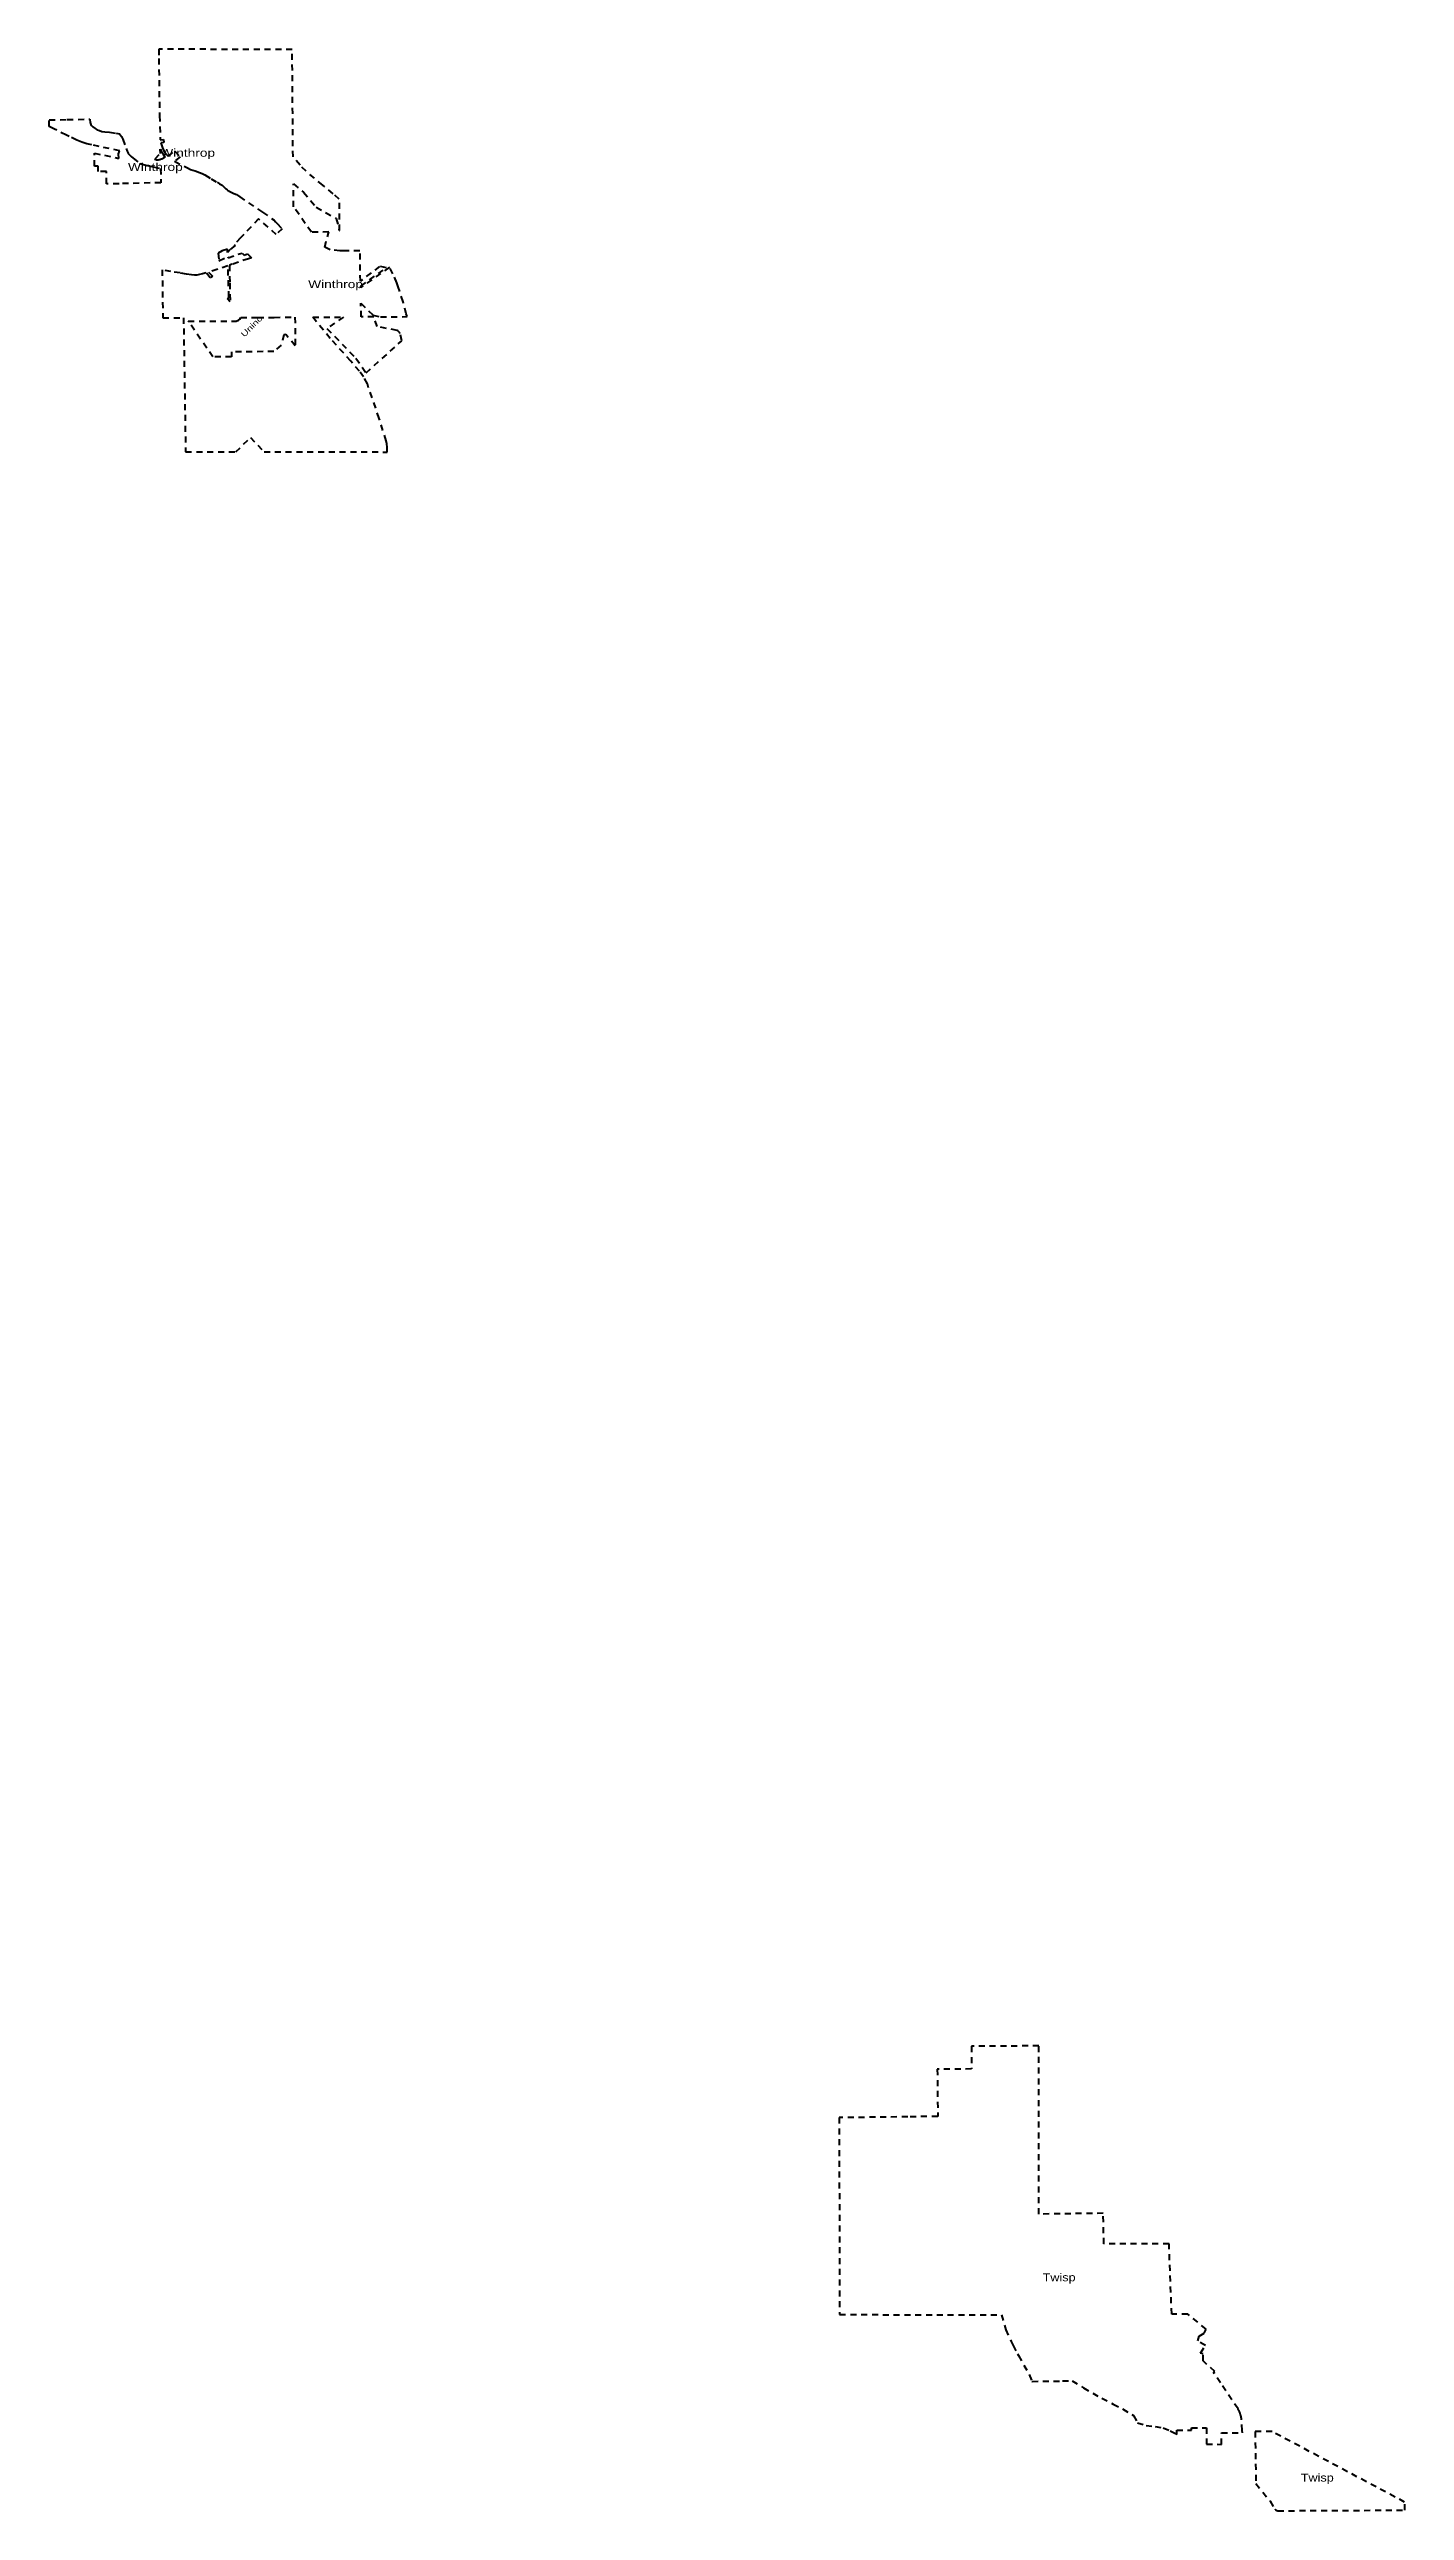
# Model space of a CAD drawing. Header units: feet. Extents: x -903180 to 1023491, y -707744 to 564635.
# Drawn here: x 196954 to 224068, y 313002 to 362232 of the extents above; entities that cross this region are included whole.
import ezdxf

# ---------------------------------------------------------------- set-up
doc = ezdxf.new("R2010")
doc.units = ezdxf.units.FT
doc.header["$LTSCALE"] = 80
doc.linetypes.add('SHORT_DASHED', pattern=[2.7, 1.5, -1.2])
doc.layers.add('13', color=7, linetype='SHORT_DASHED', lineweight=40)
doc.layers.add('36', color=7, linetype='Continuous')

msp = doc.modelspace()

# ---------------------------------------------------------------- texts
at = {"layer": '36'}
for s, width, p in [('Winthrop', 1.3, (198529.14, 359799.05)), ('Winthrop', 1.3, (199175.29, 360082.03)), ('Winthrop', 1.3, (202133.81, 357455.02)), ('Twisp', 1.2, (216823.53, 317592.36)), ('Twisp', 1.2, (221987.15, 313586.94))]:
    msp.add_text(s, height=157.5, dxfattribs=dict(at, width=width)).set_placement(p)
at = {"layer": '36', "width": 1.35}
msp.add_text('Uninc.', height=113, rotation=45, dxfattribs=at).set_placement((200856.69, 356464.71))

# ---------------------------------------------------------------- linework, layer by layer
at = {"layer": '13'}
msp.add_line((201451.58, 358811.24), (201482.07, 358782.81), dxfattribs=at)
for points in [[(203316.7, 355538.13), (203243.03, 355677.89), (203157.94, 355792.24), (202987.75, 355990.44), (202575.28, 356449.54), (202227.37, 356873.03), (202838.68, 356876.95), (202509.62, 356645.9), (203089.79, 356051.32), (203292.02, 355761.72), (204009.25, 356403.2), (203973.42, 356547.33), (203965.91, 356560.36), (203955.39, 356573.39), (203942.37, 356586.92), (203926.85, 356598.95), (203911.99, 356608.09), (203512.9, 356686.02), (203449.61, 356880.2), (203193.81, 356878.98), (203188.91, 357152.49), (203429.79, 356916.4), (203579.2, 356880.64), (204113.57, 356884.01), (204095.4, 356938.54), (204032.45, 357182.62), (203934.46, 357480.58), (203903.63, 357560.42), (203828.35, 357738.28), (203757.17, 357873.02), (203186.87, 357464.51), (203186.73, 357494.65), (203697.76, 357861.67), (203562.04, 357889.73), (203177.63, 357592.8), (203169.56, 358202.21), (202848.54, 358200.49), (202769.66, 358199.91), (202572.73, 358221.22), (202463.8, 358275.44), (202548.63, 358577.18), (202198.32, 358572.34), (201842.38, 359078.88), (201837.83, 359537.66), (202040.87, 359371.13), (202295.27, 359076.58), (202696.24, 358847.02), (202756.51, 358610.1), (202762.02, 358610.34), (202756.35, 359234.49), (202635.84, 359342.82), (202424.2, 359512.96), (202094.33, 359791.42), (201972.3, 359914.26), (201830.44, 360079.05), (201813.14, 362226.61), (199144.42, 362232.38), (199146.41, 362044.25), (199160.63, 360905.51), (199174.32, 360420.95), (199241.38, 360425.42), (199248.87, 360368.92), (199188.62, 360360.18), (199221.03, 360257.95), (199249.08, 360199.67), (199264.46, 360172.81), (199294.72, 360132.71), (199329.77, 360096.46), (199467.97, 360196.54), (199570.86, 360079.53), (199461.67, 359990.6), (199720.92, 359859.59), (199777.62, 359828.34), (199873.53, 359797.79), (199959.78, 359769.92), (200009.64, 359748.83), (200069.39, 359719.69), (200193.33, 359642.63), (200310.37, 359570.75), (200360.74, 359541.36), (200412.04, 359510.83), (200434.63, 359492.69), (200453.69, 359475.78), (200488.72, 359443.2), (200511.76, 359422.3), (200527.13, 359410.31), (200543.11, 359399.24), (200554.17, 359393.09), (200582.13, 359377.72), (200644.82, 359350.36), (200699.38, 359324.36), (200721.04, 359311.14), (200763.41, 359283.13), (201222.64, 358973.57), (201451.58, 358811.24)], [(201482.07, 358782.81), (201514.98, 358748.35), (201611.87, 358641.52), (201493.42, 358528.94), (201140.27, 358840), (200781.73, 358461.65), (200650.3, 358329.55), (200670.11, 358308.48), (200570.2, 358226.53), (200522.19, 358166.48), (200522.18, 358232.47), (200412.21, 358202.47), (200336.23, 358156.47), (200347.04, 358002.56), (200527.19, 358081.57), (200530.31, 358062.04), (200811.25, 358156.98), (200852.38, 358114.57), (200918.95, 358143.42), (201000.63, 358061.97), (200941.74, 358042.55), (200615.16, 357931.23), (200558.64, 357912.82), (200565.39, 357550.62), (200572.42, 357179.43), (200517.09, 357242.45), (200548.06, 357275.61), (200528.19, 357901.03), (200136.87, 357772.1), (200174.98, 357737.32), (200221.12, 357696.66), (200173.14, 357659.76), (200094.45, 357760.07), (200022.76, 357738.72), (199959.77, 357723.77), (199903.22, 357714.92), (199861.46, 357714.35), (199800.92, 357719.77), (199702.16, 357735.3), (199572.71, 357758), (199387.51, 357786.2), (199213.05, 357820.66), (199227.09, 356863.09), (199640.29, 356861.41), (199681.78, 354177.93), (200686.65, 354177.53), (200976.51, 354468.61), (201250.96, 354178.43), (203713.65, 354177.03), (203711.2, 354270.9), (203704.49, 354340.4), (203692.61, 354399.23), (203555.47, 354849.52), (203316.7, 355538.13)]]:
    msp.add_lwpolyline(points, dxfattribs=at)
for points in [[(199185.83, 359562.43), (198351.61, 359543.59), (198101.68, 359538.05), (198102.07, 359787.05), (197932.43, 359789.52), (197932.66, 359895.77), (197860.59, 359895.22), (197856.95, 360154.67), (198061.81, 360111.59), (198343.8, 360048.15), (198338.38, 360138.32), (198360.38, 360194.32), (198364.7, 360198.08), (197954.23, 360288.33), (197805.37, 360318.34), (197702.99, 360342.17), (197604.09, 360375.14), (197505.2, 360410.66), (197349.38, 360487.87), (197296.24, 360515.27), (197056.37, 360636.41), (196953.78, 360689.17), (196953.72, 360821.82), (197313.52, 360824.03), (197768.79, 360833.25), (197772.51, 360766.85), (197776.69, 360748.03), (197785.52, 360727.81), (197801.61, 360705.14), (197827.99, 360677.95), (197872.88, 360644.02), (197914.42, 360621.36), (197957.17, 360603.69), (198009.09, 360590.21), (198068.13, 360580.61), (198161.96, 360570.46), (198291.05, 360555.11), (198328.93, 360548.14), (198357.21, 360537.49), (198382.6, 360516.3), (198402.44, 360487.59), (198426.43, 360431.58), (198495.44, 360248.18), (198514.26, 360194.71), (198524.67, 360168.45), (198534.19, 360150.08), (198543.37, 360135.67), (198552.46, 360124.02), (198570.97, 360103.95), (198589.44, 360088.37), (198631.07, 360055.53), (198770.54, 359949), (198885.12, 359913.68), (198916.41, 359906.3), (199034.26, 359877.97), (199181.11, 359849.68)], [(199071.6, 360038.59), (199177.44, 360147.39), (199175.37, 360233.27), (199184.65, 360215.91), (199193.25, 360200.99), (199244.31, 360121.7), (199271.91, 360079.15), (199272.04, 360079), (199261.97, 360069.98), (199257.73, 360066.54), (199251.08, 360061.39), (199239.97, 360053.47), (199226.76, 360045.43), (199208.13, 360036.14), (199198.9, 360031.93), (199179.82, 360025.19), (199169.45, 360022.24), (199152.32, 360018.19), (199130.33, 360015.58), (199121.66, 360015.01), (199109.28, 360014.77), (199096.03, 360015.22), (199085.47, 360016.06)], [(201454.68, 356870.15), (201869.42, 356872.56), (201874.77, 356302.46), (201687.97, 356524.86), (201647.58, 356522.39), (201593.81, 356310.6), (201446.99, 356187.26), (200599.48, 356177.87), (200599.11, 356082.81), (200227.72, 356078.63), (199735.8, 356790.96), (200689.82, 356793.79), (200740.51, 356811.07), (200766.85, 356836.74), (200784.87, 356866.07), (201123.36, 356869.1)], [(220398.68, 314330.77), (220398.8, 314560.77), (220819.71, 314558.8), (220818.24, 314604.69), (220804.41, 314824.31), (220803.72, 314829.69), (220802.94, 314835.6), (220801.79, 314843.06), (220800.92, 314848.83), (220799.36, 314857.48), (220797.95, 314865.54), (220796.21, 314873.92), (220793, 314888.39), (220790.25, 314899.92), (220787.23, 314911.05), (220785.08, 314918.69), (220779.73, 314936.27), (220777.34, 314943.45), (220775.05, 314950.09), (220773.08, 314955.63), (220769.47, 314965.15), (220767.18, 314971.01), (220765.26, 314975.91), (220759.68, 314989.24), (220755.15, 314999.4), (220747.96, 315014.5), (220743.02, 315024.3), (220736.15, 315037.31), (220732.96, 315043.67), (220379.63, 315560.87), (220243.76, 315771.3), (220271.6, 315786.91), (220031.87, 316000.94), (220031.87, 316143.67), (219980.66, 316157.65), (220080.12, 316310.8), (219925.89, 316399.84), (219958.26, 316493.84), (220055.19, 316554.41), (220095.59, 316633.68), (219727.24, 316937.34), (219405.34, 316937.36), (219352.27, 318339.46), (218048.68, 318339.6), (218036.1, 318951.05), (216750.59, 318936.66), (216747.61, 322299.66), (215402.66, 322291.58), (215401.82, 321837.96), (214717.37, 321831.79), (214726.42, 320890.28), (214125.97, 320880.53), (212753.86, 320864.7), (212764.03, 316925.69), (216001.55, 316920.22), (216087.6, 316620.09), (216193.5, 316390.97), (216232.01, 316308.28), (216323.67, 316138.27), (216344.03, 316105.39), (216554.04, 315726.19), (216610.12, 315590.85), (216611.51, 315590.63), (217219.38, 315598.43), (217219.79, 315600.91), (217416.48, 315602.17), (217639, 315460.99), (218007.79, 315252.83), (218234.95, 315137.09), (218424.72, 315038.38), (218640.98, 314906.92), (218723.07, 314762.47), (218892.66, 314710.68), (219072.31, 314685.5), (219236.39, 314662.07), (219378.43, 314603.6), (219456.01, 314561.97), (219483.25, 314545.09), (219508.81, 314528.65), (219508.85, 314614.95), (219798.85, 314613.59), (219798.87, 314663.58), (220098.87, 314662.9), (220098.69, 314332.17)], [(221529.36, 313002.4), (224067.84, 313015.1), (224065.49, 313175.68), (221413.66, 314586.34), (221074.43, 314585.79), (221089.73, 313544.6), (221374.89, 313191.3), (221472.22, 313032.59), (221474.44, 313029.85), (221476.68, 313027.34), (221479.02, 313024.98), (221482.11, 313022.07), (221484.01, 313020.45), (221486.31, 313018.62), (221489.34, 313016.39), (221492.33, 313014.41), (221495.27, 313012.63), (221497.09, 313011.65), (221499.22, 313010.56), (221502.36, 313009.04), (221505.57, 313007.7), (221508.84, 313006.49), (221511.87, 313005.53), (221514.64, 313004.76), (221518.84, 313003.79), (221522.26, 313003.17), (221524.48, 313002.87), (221526.57, 313002.63)]]:
    msp.add_lwpolyline(points, close=True, dxfattribs=at)

msp.set_redraw_order([(e.dxf.handle, doc.entitydb.next_handle()) for e in msp.query("TEXT MTEXT ATTDEF DIMENSION ARC_DIMENSION")])  # texts and dimensions are drawn at this point

doc.saveas('drawing.dxf')
